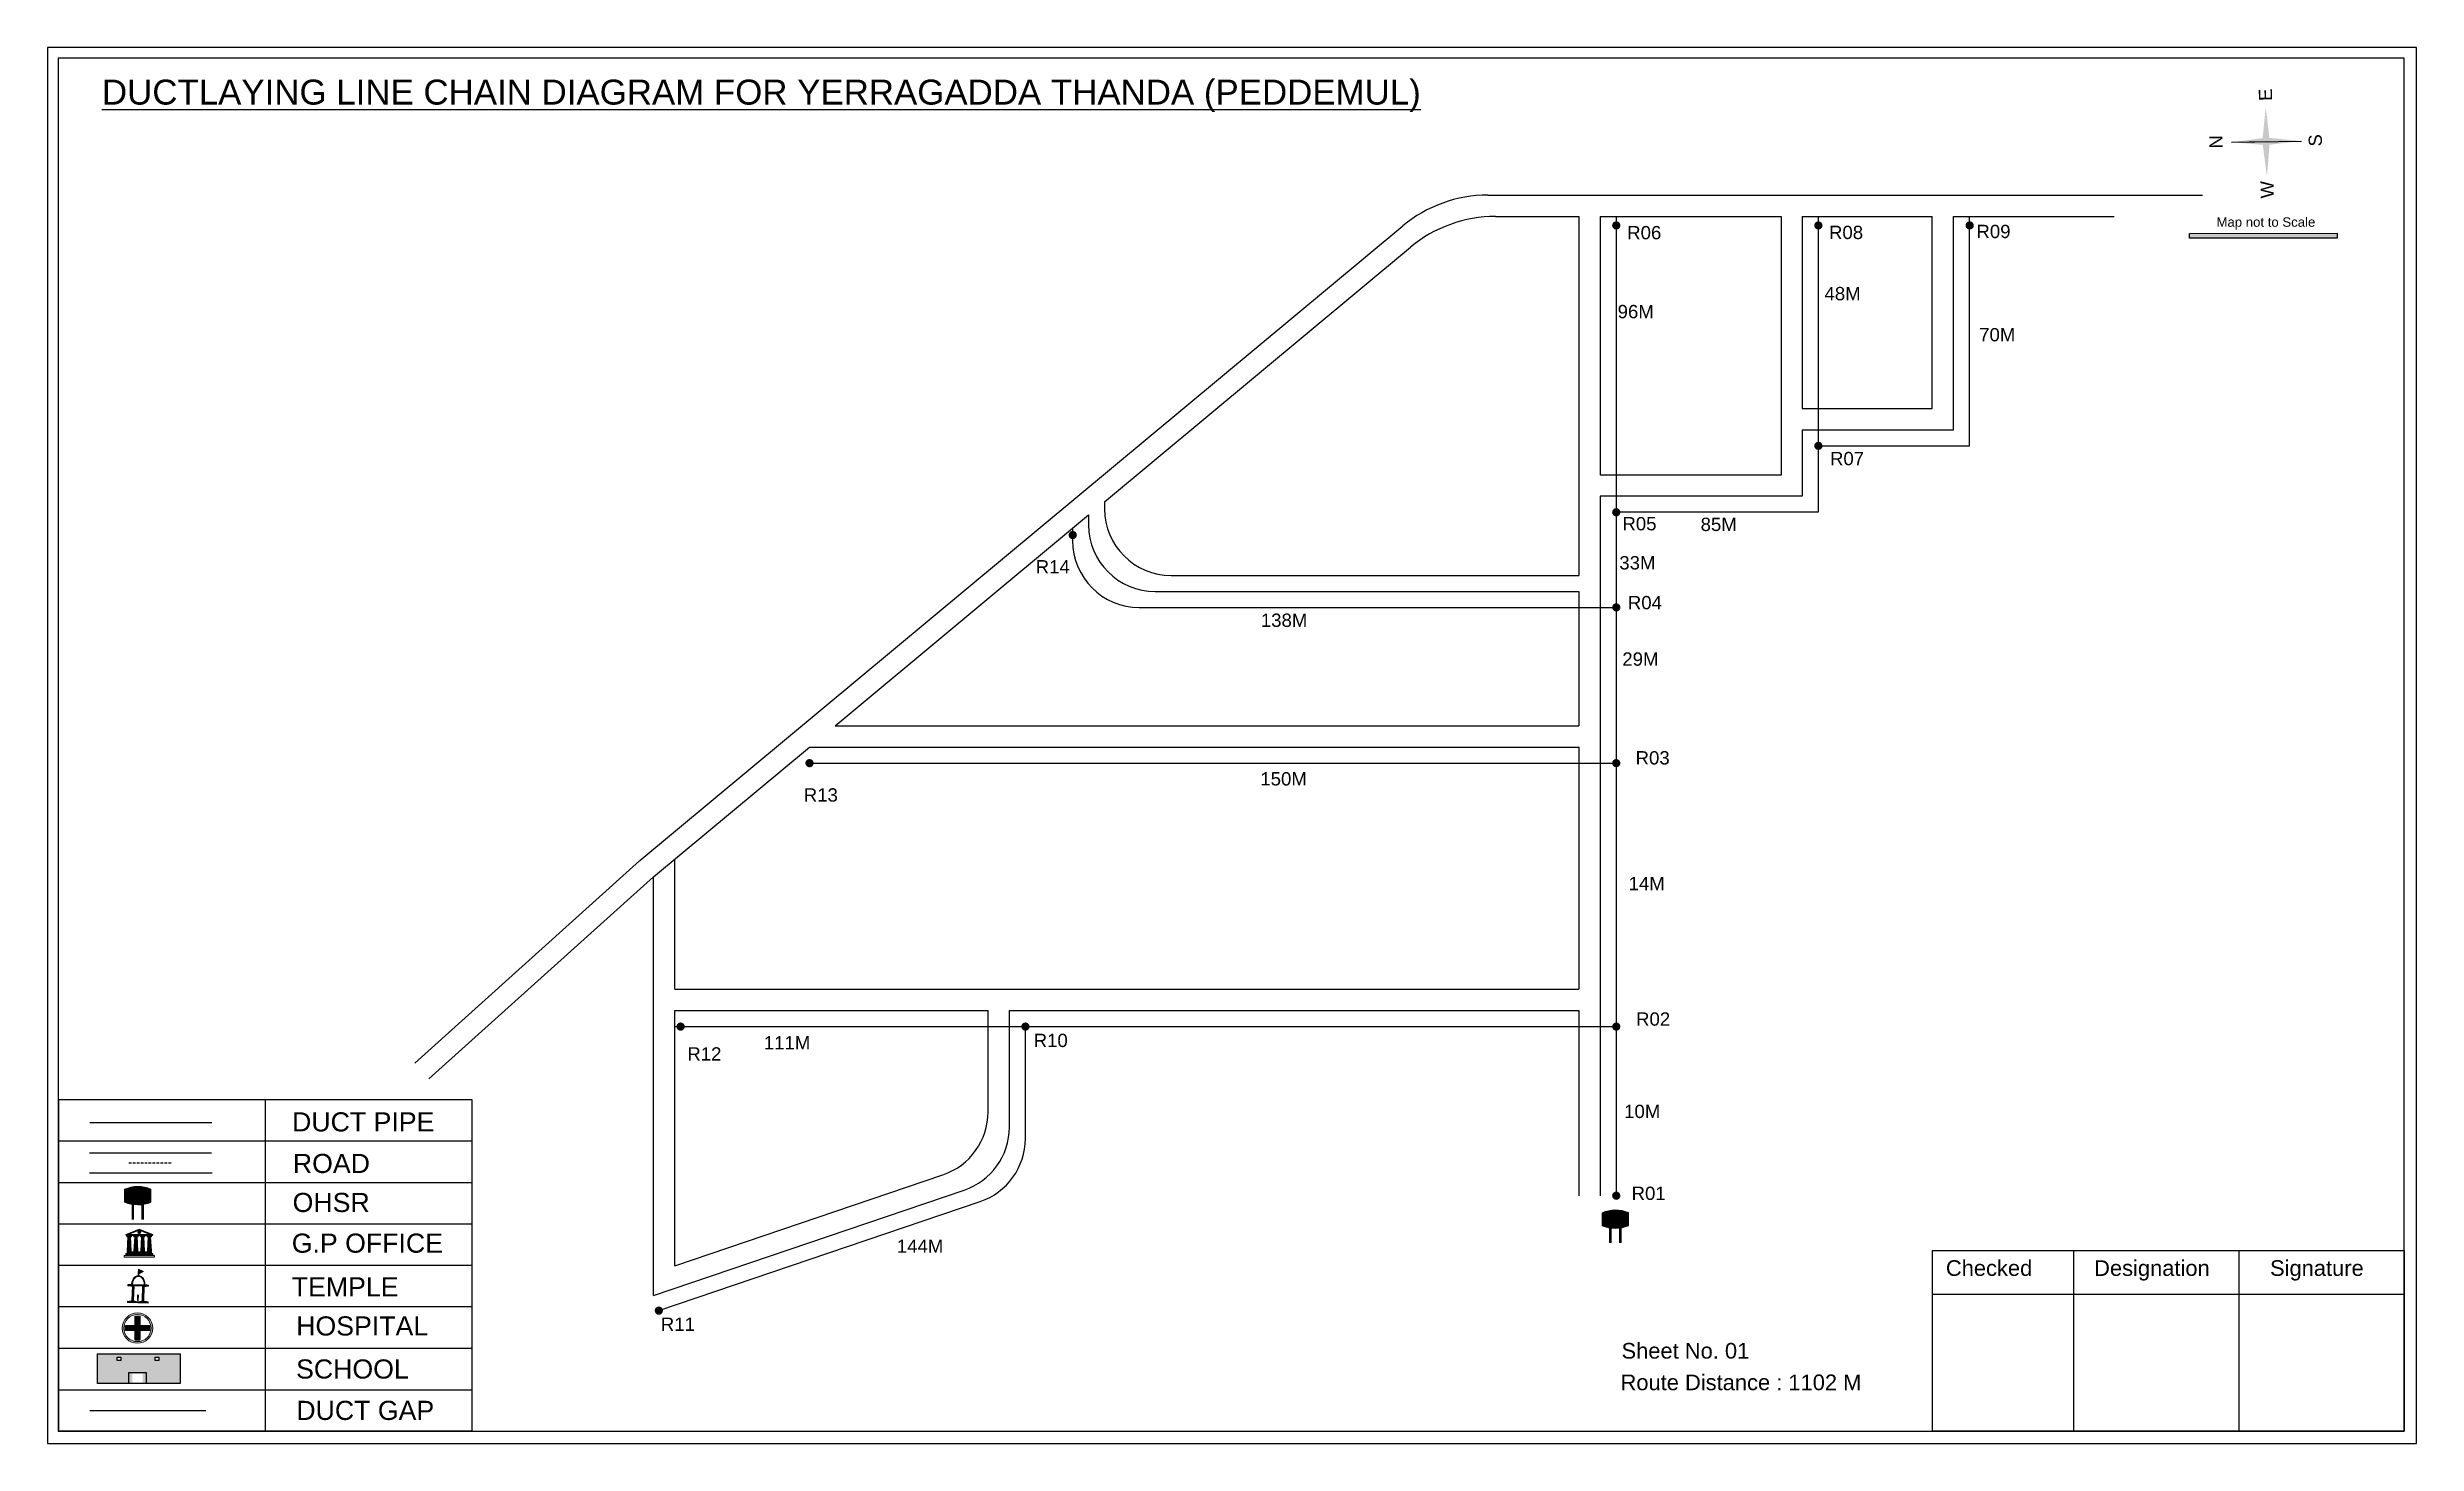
# Model space of a CAD drawing. Header units: inches. Extents: x -117 to 51867, y -12715 to 3423.
# Drawn here: x 1786 to 2676, y -10215 to -9690 of the extents above; entities that cross this region are included whole.
import ezdxf

# ---------------------------------------------------------------- set-up
doc = ezdxf.new("R2010")
doc.units = ezdxf.units.IN
doc.header["$MEASUREMENT"] = 0
doc.linetypes.add('DASHEDX2', pattern=[1.5, 1, -0.5])
for name, color, linetype in [('LANDMARK', 7, 'Continuous'), ('OHT', 7, 'Continuous'), ('pipe', 5, 'Continuous')]:
    doc.layers.add(name, color=color, linetype=linetype)
doc.styles.get("Standard").update_dxf_attribs({"font": 'arial.ttf'})

msp = doc.modelspace()

# ---------------------------------------------------------------- texts
at = {"color": 242, "true_color": 0xcd2027}
msp.add_text('%%UDUCTLAYING LINE CHAIN DIAGRAM FOR YERRAGADDA THANDA (PEDDEMUL)', height=9.375, dxfattribs=at).set_placement((1806.84, -9711.98))
for s, p in [('E', (2622.2, -9710.58)), ('N', (2603.62, -9728.43)), ('S', (2640.91, -9727.69)), ('W', (2622.85, -9747.18))]:
    msp.add_text(s, height=4.95, rotation=91.00631).set_placement(p)
for s, height, p in [('Map not to Scale', 3.5424, (2601.29, -9757.88)), ('R06', 5, (2379.9, -9762.59)), ('R08', 5, (2455.71, -9762.5)), ('R09', 5, (2511.11, -9762.14)), ('48M', 5, (2454.02, -9785.49)), ('96M', 5, (2376.3, -9792.24)), ('70M', 5, (2512.13, -9800.92)), ('R07', 5, (2456.08, -9847.45)), ('R05', 5, (2378.09, -9871.92)), ('85M', 5, (2407.48, -9872.18)), ('R14', 5, (2157.65, -9888.11)), ('33M', 5, (2376.93, -9886.61)), ('R04', 5, (2380.14, -9901.57)), ('138M', 5, (2242.25, -9908.19)), ('29M', 5, (2378.06, -9922.78)), ('R03', 5, (2383.05, -9959.87)), ('R13', 5, (2070.52, -9973.82)), ('150M', 5, (2242.06, -9967.76)), ('14M', 5, (2380.42, -10007.09)), ('R02', 5, (2383.22, -10058)), ('R12', 5, (2026.77, -10071.1)), ('111M', 5, (2055.5, -10066.91)), ('R10', 5, (2156.9, -10066.02)), ('DUCT PIPE', 7.178, (1878.27, -10097.72)), ('10M', 5, (2378.74, -10092.69)), ('ROAD ', 7.178, (1878.57, -10113.33)), ('OHSR', 7.178, (1878.48, -10127.99)), ('R01', 5, (2381.54, -10123.46)), ('G.P OFFICE', 7.178, (1878.15, -10143.28)), ('144M', 5, (2105.47, -10143.32)), ('Checked', 5.886, (2499.63, -10151.99)), ('Designation', 5.886, (2555.32, -10151.99)), ('Signature', 5.886, (2621.42, -10151.99)), ('TEMPLE', 7.178, (1878.15, -10159.7)), ('HOSPITAL', 7.178, (1879.82, -10174.38)), ('R11', 5, (2016.82, -10172.65)), ('Sheet No. 01', 5.886, (2377.76, -10183.06)), ('SCHOOL', 7.178, (1879.77, -10190.55)), ('Route Distance : 1102 M', 5.886, (2377.39, -10194.93)), ('DUCT GAP', 7.178, (1879.87, -10206.1))]:
    msp.add_text(s, height=height).set_placement(p)

# ---------------------------------------------------------------- blocks, each defined once
blk = doc.blocks.new('OHT')
at = {"linetype": 'Continuous', "lineweight": 0, "true_color": 0x0ffffc}
blk.add_hatch(color=4, dxfattribs=at).paths.add_polyline_path([(0.012, 1), (0, 1, 0.101323), (-0.4, 0.916), (-0.4, 0.525, 0.194075), (0.399, 0.521), (0.399, 0.921, 0.097877)])
at = {"color": 4, "linetype": 'Continuous', "lineweight": 0, "true_color": 0x0ffffc, "flags": 128}
for points in [[(-0.4, 0.525), (-0.4, 0.916)], [(0.399, 0.521), (0.399, 0.921)]]:
    blk.add_lwpolyline(points, dxfattribs=at)
at = {"color": 4, "linetype": 'Continuous', "lineweight": 0, "true_color": 0x0ffffc, "const_width": 0.075, "flags": 128}
for points in [[(-0.15, 0), (-0.15, 0.475)], [(0.15, 0), (0.15, 0.473)]]:
    blk.add_lwpolyline(points, dxfattribs=at)
at = {"color": 4, "linetype": 'Continuous', "lineweight": 0, "true_color": 0x0ffffc}
for centre, radius, start, end in [((0.006, -0.019), 1.019, 67.31091, 113.47108), ((0.004, 1.513), 1.068, 247.76824, 291.70073)]:
    blk.add_arc(centre, radius, start, end, dxfattribs=at)
blk = doc.blocks.new('Government_Office')
at = {"linetype": 'Continuous', "lineweight": 0, "true_color": 0xff0000}
h = blk.add_hatch(color=1, dxfattribs=at)
h.paths.add_polyline_path([(0.44, 0.72), (0.45, 0.75), (0, 0.93), (-0.45, 0.75), (-0.44, 0.72)])
h.paths.add_polyline_path([(0.355, 0.75), (-0.355, 0.75), (0, 0.9)], flags=16)
h.paths.add_polyline_path([(0, 0.778, -1), (0, 0.872, -1)], flags=0)
h = blk.add_hatch(color=1, dxfattribs=at)
edge = h.paths.add_edge_path()
edge.add_arc((0, 0.825), 0.0467, 90, 270)
edge.add_arc((0, 0.825), 0.0467, 270, 450)
for points in [[(-0.5, 0.05), (0.5, 0.05), (0.5, 0), (-0.5, 0)], [(-0.45, 0.075), (-0.45, 0.12), (0.45, 0.12), (0.45, 0.075)], [(-0.4, 0.14), (-0.4, 0.18), (0.4, 0.18), (0.4, 0.14)]]:
    blk.add_hatch(color=1, dxfattribs=at).paths.add_polyline_path(points)
h = blk.add_hatch(color=1, dxfattribs=at)
edge = h.paths.add_edge_path()
edge.add_line((-0.27, 0.195), (-0.295, 0.675))
edge.add_line((-0.295, 0.675), (-0.29, 0.675))
edge.add_arc((-0.278, 0.688), 0.0176, 225.30401, 441.56588)
edge.add_line((-0.275, 0.705), (-0.395, 0.705))
edge.add_arc((-0.392, 0.688), 0.0176, 98.43412, 314.69599)
edge.add_line((-0.38, 0.675), (-0.375, 0.675))
edge.add_line((-0.375, 0.675), (-0.4, 0.195))
edge.add_line((-0.4, 0.195), (-0.27, 0.195))
h = blk.add_hatch(color=1, dxfattribs=at)
edge = h.paths.add_edge_path()
edge.add_line((-0.047, 0.195), (-0.072, 0.675))
edge.add_line((-0.072, 0.675), (-0.067, 0.675))
edge.add_arc((-0.054, 0.688), 0.0176, 225.30401, 441.56588)
edge.add_line((-0.052, 0.705), (-0.172, 0.705))
edge.add_arc((-0.169, 0.688), 0.0176, 98.43412, 314.69599)
edge.add_line((-0.157, 0.675), (-0.152, 0.675))
edge.add_line((-0.152, 0.675), (-0.177, 0.195))
edge.add_line((-0.177, 0.195), (-0.047, 0.195))
h = blk.add_hatch(color=1, dxfattribs=at)
edge = h.paths.add_edge_path()
edge.add_line((0.177, 0.195), (0.152, 0.675))
edge.add_line((0.152, 0.675), (0.157, 0.675))
edge.add_arc((0.169, 0.688), 0.0176, 225.30401, 441.56588)
edge.add_line((0.172, 0.705), (0.052, 0.705))
edge.add_arc((0.054, 0.688), 0.0176, 98.43412, 314.69599)
edge.add_line((0.067, 0.675), (0.072, 0.675))
edge.add_line((0.072, 0.675), (0.047, 0.195))
edge.add_line((0.047, 0.195), (0.177, 0.195))
h = blk.add_hatch(color=1, dxfattribs=at)
edge = h.paths.add_edge_path()
edge.add_line((0.4, 0.195), (0.375, 0.675))
edge.add_line((0.375, 0.675), (0.38, 0.675))
edge.add_arc((0.392, 0.688), 0.0176, 225.30401, 441.56588)
edge.add_line((0.395, 0.705), (0.275, 0.705))
edge.add_arc((0.278, 0.688), 0.0176, 98.43412, 314.69599)
edge.add_line((0.29, 0.675), (0.295, 0.675))
edge.add_line((0.295, 0.675), (0.27, 0.195))
edge.add_line((0.27, 0.195), (0.4, 0.195))
at = {"color": 1, "linetype": 'Continuous', "lineweight": 0, "true_color": 0xff0000, "flags": 128}
for points in [[(-0.45, 0.75), (-0.44, 0.72), (0.44, 0.72), (0.45, 0.75), (0, 0.93)], [(-0.355, 0.75), (0.355, 0.75), (0, 0.9)], [(-0.5, 0.05), (0.5, 0.05), (0.5, 0), (-0.5, 0)], [(-0.45, 0.075), (-0.45, 0.12), (0.45, 0.12), (0.45, 0.075)], [(-0.4, 0.14), (-0.4, 0.18), (0.4, 0.18), (0.4, 0.14)]]:
    blk.add_lwpolyline(points, close=True, dxfattribs=at)
for points in [[(0, 0.872, 1), (0, 0.778, 1)], [(-0.27, 0.195), (-0.295, 0.675), (-0.29, 0.675, 1.379694), (-0.275, 0.705), (-0.395, 0.705, 1.379694), (-0.38, 0.675), (-0.375, 0.675), (-0.4, 0.195)], [(-0.047, 0.195), (-0.072, 0.675), (-0.067, 0.675, 1.379694), (-0.052, 0.705), (-0.172, 0.705, 1.379694), (-0.157, 0.675), (-0.152, 0.675), (-0.177, 0.195)], [(0.177, 0.195), (0.152, 0.675), (0.157, 0.675, 1.379694), (0.172, 0.705), (0.052, 0.705, 1.379694), (0.067, 0.675), (0.072, 0.675), (0.047, 0.195)], [(0.4, 0.195), (0.375, 0.675), (0.38, 0.675, 1.379694), (0.395, 0.705), (0.275, 0.705, 1.379694), (0.29, 0.675), (0.295, 0.675), (0.27, 0.195)]]:
    blk.add_lwpolyline(points, format="xyb", close=True, dxfattribs=at)
blk = doc.blocks.new('Temple')
at = {"linetype": 'Continuous', "lineweight": 0, "true_color": 0xff0000}
h = blk.add_hatch(color=1, dxfattribs=at)
edge = h.paths.add_edge_path()
edge.add_line((0.175, 0.49), (0.225, 0.49))
edge.add_line((0.225, 0.49), (0.225, 0.497))
edge.add_line((0.225, 0.497), (0.307, 0.497))
edge.add_line((0.307, 0.497), (0.307, 0.533))
edge.add_line((0.307, 0.533), (0.257, 0.533))
edge.add_line((0.257, 0.533), (0.257, 0.54))
edge.add_line((0.257, 0.54), (0.2, 0.54))
edge.add_spline(control_points=[(0.2, 0.54), (0.2, 0.589), (0.19, 0.638), (0.142, 0.743), (0.092, 0.79), (0.027, 0.805), (0.02, 0.806), (0.012, 0.806)], knot_values=[4.712389, 4.712389, 4.712389, 4.712389, 5.278166, 5.278166, 6.117402, 6.117402, 6.223801, 6.223801, 6.223801, 6.223801], degree=3, periodic=0)
edge.add_line((0.012, 0.806), (0.012, 0.79))
edge.add_line((0.012, 0.79), (-0.012, 0.79))
edge.add_line((-0.012, 0.79), (-0.012, 0.806))
edge.add_spline(control_points=[(-0.012, 0.806), (-0.055, 0.802), (-0.096, 0.781), (-0.171, 0.699), (-0.197, 0.628), (-0.2, 0.55), (-0.2, 0.545), (-0.2, 0.54)], knot_values=[6.343965, 6.343965, 6.343965, 6.343965, 6.956638, 6.956638, 7.795874, 7.795874, 7.853982, 7.853982, 7.853982, 7.853982], degree=3, periodic=0)
edge.add_line((-0.2, 0.54), (-0.257, 0.54))
edge.add_line((-0.257, 0.54), (-0.257, 0.533))
edge.add_line((-0.257, 0.533), (-0.307, 0.533))
edge.add_line((-0.307, 0.533), (-0.307, 0.497))
edge.add_line((-0.307, 0.497), (-0.225, 0.497))
edge.add_line((-0.225, 0.497), (-0.225, 0.49))
edge.add_line((-0.225, 0.49), (-0.175, 0.49))
edge.add_line((-0.175, 0.49), (-0.175, 0.07))
edge.add_arc((-0.205, 0.07), 0.03, -90, 0, ccw=False)
edge.add_line((-0.205, 0.04), (-0.257, 0.04))
edge.add_line((-0.257, 0.04), (-0.257, 0.033))
edge.add_line((-0.257, 0.033), (-0.307, 0.033))
edge.add_line((-0.307, 0.033), (-0.307, 0))
edge.add_line((-0.307, 0), (0.307, 0))
edge.add_line((0.307, 0), (0.307, 0.033))
edge.add_line((0.307, 0.033), (0.257, 0.033))
edge.add_line((0.257, 0.033), (0.257, 0.04))
edge.add_line((0.257, 0.04), (0.205, 0.04))
edge.add_arc((0.205, 0.07), 0.03, 180, 270, ccw=False)
edge.add_line((0.175, 0.07), (0.175, 0.49))
h.paths.add_polyline_path([(0.125, 0.07, -0.414214), (0.095, 0.04), (0.05, 0.04), (0.05, 0.033), (-0.05, 0.033), (-0.05, 0.04), (-0.095, 0.04, -0.414214), (-0.125, 0.07), (-0.125, 0.497), (0.125, 0.497)], flags=16)
edge = h.paths.add_edge_path(flags=16)
edge.add_ellipse((0, 0.54), major_axis=(0, 0.242), ratio=0.722808, start_angle=270, end_angle=450, ccw=False)
edge.add_line((0.175, 0.54), (-0.175, 0.54))
h.paths.add_polyline_path([(0.012, 0.23), (0.012, 0.07), (-0.012, 0.07), (-0.012, 0.23)], flags=0)
h = blk.add_hatch(color=1, dxfattribs=at)
edge = h.paths.add_edge_path()
edge.add_line((0.012, 0.857), (0, 0.85))
edge.add_line((0, 0.85), (-0.003, 0.925))
edge.add_line((-0.003, 0.925), (-0.012, 0.925))
edge.add_line((-0.012, 0.925), (-0.012, 0.806))
edge.add_spline(control_points=[(-0.012, 0.806), (-0.004, 0.807), (0.004, 0.807), (0.012, 0.806)], knot_values=[6.223801, 6.223801, 6.223801, 6.223801, 6.343965, 6.343965, 6.343965, 6.343965], degree=3, periodic=0)
edge.add_line((0.012, 0.806), (0.012, 0.857))
h = blk.add_hatch(color=1, dxfattribs=at)
edge = h.paths.add_edge_path()
edge.add_line((0.012, 0.79), (0.012, 0.806))
edge.add_spline(control_points=[(0.012, 0.806), (0.004, 0.807), (-0.004, 0.807), (-0.012, 0.806)], knot_values=[6.223801, 6.223801, 6.223801, 6.223801, 6.343965, 6.343965, 6.343965, 6.343965], degree=3, periodic=0)
edge.add_line((-0.012, 0.806), (-0.012, 0.79))
edge.add_line((-0.012, 0.79), (0.012, 0.79))
at = {"linetype": 'Continuous', "lineweight": 0, "true_color": 0xe66000}
blk.add_hatch(color=32, dxfattribs=at).paths.add_polyline_path([(-0.006, 1), (0.147, 0.931), (0, 0.85)])
at = {"color": 1, "linetype": 'Continuous', "lineweight": 0, "true_color": 0xff0000, "flags": 128}
for points in [[(0.012, 0.925), (-0.012, 0.925), (-0.012, 0.79), (0.012, 0.79)], [(0.012, 0.23), (-0.012, 0.23), (-0.012, 0.07), (0.012, 0.07)]]:
    blk.add_lwpolyline(points, close=True, dxfattribs=at)
at = {"color": 32, "linetype": 'Continuous', "lineweight": 0, "true_color": 0xe66000, "flags": 128}
blk.add_lwpolyline([(-0.006, 1), (0.147, 0.931), (0, 0.85), (-0.006, 1)], dxfattribs=at)
at = {"color": 1, "linetype": 'Continuous', "lineweight": 0, "true_color": 0xff0000, "flags": 128}
blk.add_lwpolyline([(0.2, 0.54), (0.257, 0.54), (0.257, 0.533), (0.307, 0.533), (0.307, 0.497), (0.225, 0.497), (0.225, 0.49), (0.175, 0.49), (0.175, 0.07, 0.414214), (0.205, 0.04), (0.257, 0.04), (0.257, 0.033), (0.307, 0.033), (0.307, 0), (-0.307, 0), (-0.307, 0.033), (-0.257, 0.033), (-0.257, 0.04), (-0.205, 0.04, 0.414214), (-0.175, 0.07), (-0.175, 0.49), (-0.225, 0.49), (-0.225, 0.497), (-0.307, 0.497), (-0.307, 0.533), (-0.257, 0.533), (-0.257, 0.54), (-0.2, 0.54)], format="xyb", dxfattribs=at)
blk.add_lwpolyline([(-0.175, 0.54), (0.175, 0.54)], dxfattribs=at)
blk.add_lwpolyline([(0.125, 0.497), (0.125, 0.07, -0.414214), (0.095, 0.04), (0.05, 0.04), (0.05, 0.033), (-0.05, 0.033), (-0.05, 0.04), (-0.095, 0.04, -0.414214), (-0.125, 0.07), (-0.125, 0.497)], format="xyb", close=True, dxfattribs=at)
at = {"color": 1, "linetype": 'Continuous', "lineweight": 0, "true_color": 0xff0000}
blk.add_ellipse((0, 0.54), major_axis=(0, 0.242), ratio=0.722808, start_param=4.712389, end_param=7.853982, dxfattribs=at)
blk.add_open_spline([(0.2, 0.54), (0.2, 0.589), (0.19, 0.638), (0.142, 0.743), (0.092, 0.79), (-0.023, 0.816), (-0.085, 0.794), (-0.171, 0.699), (-0.197, 0.628), (-0.2, 0.55), (-0.2, 0.545), (-0.2, 0.54)], degree=3, knots=[4.712389, 4.712389, 4.712389, 4.712389, 5.278166, 5.278166, 6.117402, 6.117402, 6.956638, 6.956638, 7.795874, 7.795874, 7.853982, 7.853982, 7.853982, 7.853982], dxfattribs=at)
blk = doc.blocks.new('*U41')
at = {"color": 0, "linetype": 'DASHEDX2', "transparency": 16777216}
blk.add_line((-8.22, 0), (8.01, 0), dxfattribs=at)
blk = doc.blocks.new('Hospital')
at = {"linetype": 'Continuous', "lineweight": 0, "true_color": 0x000000}
h = blk.add_hatch(color=18, dxfattribs=at)
h.paths.add_polyline_path([(-0.5, 0, 1), (0.5, 0, 1)])
h.paths.add_polyline_path([(0.446, 0, -1), (-0.446, 0, -1)], flags=16)
at = {"linetype": 'Continuous', "true_color": 0xff0000}
blk.add_hatch(color=1, dxfattribs=at).paths.add_polyline_path([(-0.394, 0.08), (-0.08, 0.08), (-0.08, 0.394), (0.08, 0.394), (0.08, 0.08), (0.394, 0.08), (0.394, -0.08), (0.08, -0.08), (0.08, -0.394), (-0.08, -0.394), (-0.08, -0.08), (-0.394, -0.08)])
at = {"color": 1, "linetype": 'Continuous', "true_color": 0xff0000, "flags": 128}
blk.add_lwpolyline([(-0.394, 0.08), (-0.08, 0.08), (-0.08, 0.394), (0.08, 0.394), (0.08, 0.08), (0.394, 0.08), (0.394, -0.08), (0.08, -0.08), (0.08, -0.394), (-0.08, -0.394), (-0.08, -0.08), (-0.394, -0.08)], close=True, dxfattribs=at)
at = {"color": 18, "linetype": 'Continuous', "lineweight": 0, "true_color": 0x000000}
for radius in [0.5, 0.446]:
    blk.add_circle((0, 0), radius, dxfattribs=at)

# ---------------------------------------------------------------- hatches: boundary and pattern name
at = {"ltscale": 0.5}
h = msp.add_hatch(color=5, dxfattribs=at)
h.dxf.hatch_style = 1
h.paths.add_polyline_path([(2377.34, -9757.38, 1), (2374.22, -9757.38, 1)])
h = msp.add_hatch(color=5, dxfattribs=at)
h.dxf.hatch_style = 1
h.paths.add_polyline_path([(2453.28, -9757.38, 1), (2450.16, -9757.38, 1)])
h = msp.add_hatch(color=5, dxfattribs=at)
h.dxf.hatch_style = 1
h.paths.add_polyline_path([(2510.12, -9757.38, 1), (2507, -9757.38, 1)])
at = {"true_color": 0x0093dd}
h = msp.add_hatch(color=142, dxfattribs=at)
h.dxf.hatch_style = 1
h.paths.add_polyline_path([(2591.11, -9760.38), (2591.12, -9762.22), (2646.62, -9762.1), (2646.62, -9760.25)])
at = {"ltscale": 0.5}
h = msp.add_hatch(color=5, dxfattribs=at)
h.dxf.hatch_style = 1
h.paths.add_polyline_path([(2453.28, -9840.18, 1), (2450.16, -9840.18, 1)])
h = msp.add_hatch(color=5, dxfattribs=at)
h.dxf.hatch_style = 1
h.paths.add_polyline_path([(2377.34, -9865.13, 1), (2374.22, -9865.13, 1)])
h = msp.add_hatch(color=5, dxfattribs=at)
h.dxf.hatch_style = 1
h.paths.add_polyline_path([(2173.13, -9873.69, 1), (2170.01, -9873.69, 1)])
h = msp.add_hatch(color=5, dxfattribs=at)
h.dxf.hatch_style = 1
h.paths.add_polyline_path([(2377.34, -9900.87, 1), (2374.22, -9900.87, 1)])
h = msp.add_hatch(color=5, dxfattribs=at)
h.dxf.hatch_style = 1
h.paths.add_polyline_path([(2074.24, -9959.38, 1), (2071.12, -9959.38, 1)])
h = msp.add_hatch(color=5, dxfattribs=at)
h.dxf.hatch_style = 1
h.paths.add_polyline_path([(2377.34, -9959.38, 1), (2374.22, -9959.38, 1)])
h = msp.add_hatch(color=5, dxfattribs=at)
h.dxf.hatch_style = 1
h.paths.add_polyline_path([(2025.82, -10058.34, 1), (2022.71, -10058.34, 1)])
h = msp.add_hatch(color=5, dxfattribs=at)
h.dxf.hatch_style = 1
h.paths.add_polyline_path([(2155.36, -10058.34, 1), (2152.24, -10058.34, 1)])
h = msp.add_hatch(color=5, dxfattribs=at)
h.dxf.hatch_style = 1
h.paths.add_polyline_path([(2377.34, -10058.34, 1), (2374.22, -10058.34, 1)])
h = msp.add_hatch(color=5, dxfattribs=at)
h.dxf.hatch_style = 1
h.paths.add_polyline_path([(2377.34, -10121.87, 1), (2374.22, -10121.87, 1)])
h = msp.add_hatch(color=5, dxfattribs=at)
h.dxf.hatch_style = 1
h.paths.add_polyline_path([(2017.63, -10165.04, 1), (2014.51, -10165.04, 1)])
at = {"true_color": 0xc8c92d}
h = msp.add_hatch(color=52, dxfattribs=at)
h.dxf.hatch_style = 1
h.paths.add_polyline_path([(1811.3, -10181.31), (1805.14, -10181.31), (1805.14, -10192.4), (1811.3, -10192.4)])
h.paths.add_polyline_path([(1836.15, -10181.31), (1829.99, -10181.31), (1829.99, -10192.4), (1836.15, -10192.4)])
at = {"true_color": 0x293189}
h = msp.add_hatch(color=177, dxfattribs=at)
h.dxf.hatch_style = 1
h.paths.add_polyline_path([(1829.99, -10181.31), (1811.3, -10181.31), (1811.3, -10192.4), (1818.31, -10192.4), (1818.31, -10188.77), (1822.17, -10188.77), (1822.17, -10192.4), (1829.99, -10192.4)])
h.paths.add_polyline_path([(1813.97, -10183.78), (1812.6, -10183.78), (1812.6, -10182.52), (1813.97, -10182.52)], flags=16)
h.paths.add_polyline_path([(1826.85, -10183.78), (1826.85, -10182.52), (1828.22, -10182.52), (1828.22, -10183.78)], flags=16)

# ---------------------------------------------------------------- linework, layer by layer
for p, q in [((2606.88, -9726.13), (2633.18, -9725.67)), ((2327.57, -9745.99), (2596.1, -9745.99)), ((2330.46, -9753.99), (2361.75, -9753.99)), ((2361.75, -9753.99), (2361.75, -9888.87)), ((2369.75, -9753.99), (2369.75, -9851.13)), ((2369.75, -9753.99), (2437.69, -9753.99)), ((2437.69, -9753.99), (2437.69, -9851.13)), ((2445.69, -9753.99), (2445.69, -9826.18)), ((2445.69, -9753.99), (2494.53, -9753.99)), ((2494.53, -9826.18), (2494.53, -9753.99)), ((2502.53, -9834.18), (2502.53, -9753.99)), ((2502.53, -9753.99), (2562.84, -9753.99)), ((2502.53, -9753.99), (2506.01, -9753.99)), ((2008.99, -9995.91), (2295.6, -9757.55)), ((2183.54, -9861.15), (2298.49, -9765.55)), ((2445.69, -9826.18), (2494.53, -9826.18)), ((2445.69, -9834.18), (2502.53, -9834.18)), ((2445.69, -9834.18), (2445.69, -9859.13)), ((2437.69, -9851.13), (2369.75, -9851.13)), ((2183.54, -9861.15), (2183.54, -9863.87)), ((2445.69, -9859.13), (2369.75, -9859.13)), ((2369.75, -9859.13), (2369.75, -10121.87)), ((2082.27, -9945.38), (2177.54, -9866.14)), ((2177.54, -9866.14), (2177.54, -9869.87)), ((2208.54, -9888.87), (2361.75, -9888.87)), ((2202.54, -9894.87), (2361.75, -9894.87)), ((2361.75, -9894.87), (2361.75, -9945.38)), ((2082.27, -9945.38), (2361.75, -9945.38)), ((2014.11, -10002.06), (2072.65, -9953.38)), ((2072.65, -9953.38), (2361.75, -9953.38)), ((2361.75, -9953.38), (2361.75, -10044.34)), ((1924.35, -10072.03), (2008.76, -9996.12)), ((2022.11, -10044.34), (2022.11, -9995.41)), ((1929.7, -10077.98), (2014.11, -10002.06)), ((2014.11, -10159.36), (2014.11, -10002.06)), ((2022.11, -10044.34), (2361.75, -10044.34)), ((2022.11, -10052.34), (2139.77, -10052.34)), ((2022.11, -10148.19), (2022.11, -10052.34)), ((2139.77, -10090.35), (2139.77, -10052.34)), ((2147.77, -10096.08), (2147.77, -10052.34)), ((2147.77, -10052.34), (2361.75, -10052.34)), ((2361.75, -10052.34), (2361.75, -10121.87)), ((1790.46, -10085.87), (1790.46, -10210.3)), ((1868.22, -10085.87), (1868.22, -10210.3)), ((1945.99, -10101.43), (1790.46, -10101.43)), ((1802.11, -10105.72), (1848, -10105.72)), ((1945.99, -10116.98), (1790.46, -10116.98)), ((1802.11, -10113.24), (1848.23, -10113.24)), ((2014.11, -10159.36), (2130.8, -10119.76)), ((2022.11, -10148.19), (2122.8, -10114.02)), ((1945.99, -10132.53), (1790.46, -10132.53)), ((1945.99, -10148.09), (1790.46, -10148.09)), ((1945.99, -10163.64), (1790.46, -10163.64)), ((1790.46, -10179.19), (1945.99, -10179.19)), ((1790.46, -10194.74), (1945.99, -10194.74)), ((1945.99, -10210.3), (1790.46, -10210.3))]:
    msp.add_line(p, q)
at = {"color": 1}
msp.add_line((2606.88, -9726.13), (2620.04, -9725.9), dxfattribs=at)
at = {"color": 242, "true_color": 0xcd2027}
for p, q in [((2547.52, -10142.45), (2547.52, -10210.34)), ((2609.72, -10142.45), (2609.72, -10210.34)), ((2494.55, -10158.9), (2671.78, -10158.9))]:
    msp.add_line(p, q, dxfattribs=at)
for points in [[(1786.34, -9690.5), (1786.34, -10214.99), (2676.48, -10214.99), (2676.48, -9690.5)], [(1790.45, -9694.51), (1790.45, -10210.28), (2671.78, -10210.28), (2671.78, -9694.51)], [(1836.22, -10181.31), (1836.22, -10192.4), (1805.14, -10192.4), (1805.14, -10181.31)], [(1813.97, -10182.52), (1813.97, -10183.78), (1812.6, -10183.78), (1812.6, -10182.52)], [(1826.85, -10183.78), (1826.85, -10182.52), (1828.22, -10182.52), (1828.22, -10183.78)]]:
    msp.add_lwpolyline(points, close=True)
at = {"color": 142, "true_color": 0x0093dd}
msp.add_lwpolyline([(2646.63, -9762.1), (2591.12, -9762.22), (2591.11, -9760.38), (2646.62, -9760.25), (2646.62, -9762.1)], dxfattribs=at)
for points in [[(1945.99, -10210.3), (1945.99, -10085.87), (1790.46, -10085.87)], [(1816.98, -10192.4), (1816.98, -10188.3), (1823.51, -10188.3), (1823.51, -10192.4)]]:
    msp.add_lwpolyline(points)
at = {"color": 242, "true_color": 0xcd2027}
msp.add_lwpolyline([(2671.78, -10210.34), (2494.55, -10210.34), (2494.55, -10142.45), (2671.78, -10142.45)], close=True, dxfattribs=at)
for centre, radius, start, end in [((2327.57, -9795.99), 50, 90, 129.74963), ((2330.46, -9803.99), 50, 90, 129.74963), ((2202.54, -9869.87), 25, 180, 270), ((2208.54, -9863.87), 25, 180, 270), ((2114.77, -10090.35), 25, 288.74357, 360), ((2122.77, -10096.08), 25, 288.74357, 0)]:
    msp.add_arc(centre, radius, start, end)
for points in [[(2621.33, -9725.87), (2618.51, -9725.92), (2619.8, -9712.76)], [(2621.33, -9725.87), (2618.51, -9725.92), (2620.26, -9739.05)], [(2620.07, -9727.2), (2620.02, -9724.38), (2633.18, -9725.67)]]:
    msp.add_solid(points)
at = {"color": 1}
msp.add_solid([(2620.07, -9727.2), (2620.02, -9724.38), (2606.88, -9726.13)], dxfattribs=at)
at = {"layer": 'OHT', "color": 5}
msp.add_line((1802.28, -10094.34), (1848.17, -10094.34), dxfattribs=at)
at = {"layer": 'OHT', "color": 1}
msp.add_line((1802.28, -10202.52), (1845.88, -10202.52), dxfattribs=at)
at = {"layer": 'pipe'}
for p, q in [((2375.75, -9753.99), (2375.75, -9851.13)), ((2451.69, -9753.99), (2451.69, -9826.18)), ((2508.53, -9840.18), (2508.53, -9753.99)), ((2451.69, -9826.18), (2451.69, -9865.13)), ((2451.69, -9840.18), (2508.53, -9840.18)), ((2375.75, -9851.13), (2375.75, -10121.87)), ((2171.54, -9871.13), (2171.54, -9875.87)), ((2451.69, -9865.13), (2375.75, -9865.13)), ((2196.54, -9900.87), (2375.75, -9900.87)), ((2072.65, -9959.38), (2375.75, -9959.38)), ((2022.11, -10058.34), (2139.77, -10058.34)), ((2139.77, -10058.34), (2375.75, -10058.34)), ((2153.77, -10100.38), (2153.77, -10058.34)), ((2016.03, -10165.04), (2136.8, -10124.06))]:
    msp.add_line(p, q, dxfattribs=at)
for centre, start, end in [((2196.54, -9875.87), 180, 270), ((2128.77, -10100.38), 288.74357, 0)]:
    msp.add_arc(centre, 25, start, end, dxfattribs=at)

# ---------------------------------------------------------------- block references
at = {"linetype": 'DASHEDX2'}
msp.add_blockref('*U41', (1825.11, -10109.48), dxfattribs=at)
at = {"layer": 'LANDMARK'}
for name, p, xscale, yscale, zscale in [('Government_Office', (1820.87, -10144.94), 11.32114773247135, 11.32114773247135, 11.32114773247135), ('Hospital', (1820.19, -10171.6), 11.41772014427468, 11.41772014427468, 11.41772014427468)]:
    msp.add_blockref(name, p, dxfattribs=dict(at, xscale=xscale, yscale=yscale, zscale=zscale))
at = {"layer": 'LANDMARK', "xscale": 12.62452535729322, "yscale": 12.62452535729322, "zscale": 12.62452535729322, "rotation": 358.3713438591284}
msp.add_blockref('Temple', (1820.3, -10162.07), dxfattribs=at)
at = {"layer": 'OHT', "xscale": 12.45189723782068, "yscale": 12.45189723782068, "zscale": 12.45189723782068}
for p in [(1820.28, -10130.84), (2375.43, -10139.68)]:
    msp.add_blockref('OHT', p, dxfattribs=at)

msp.set_redraw_order([(e.dxf.handle, doc.entitydb.next_handle()) for e in msp.query("TEXT MTEXT ATTDEF DIMENSION ARC_DIMENSION")])  # texts and dimensions are drawn at this point

doc.saveas('drawing.dxf')
